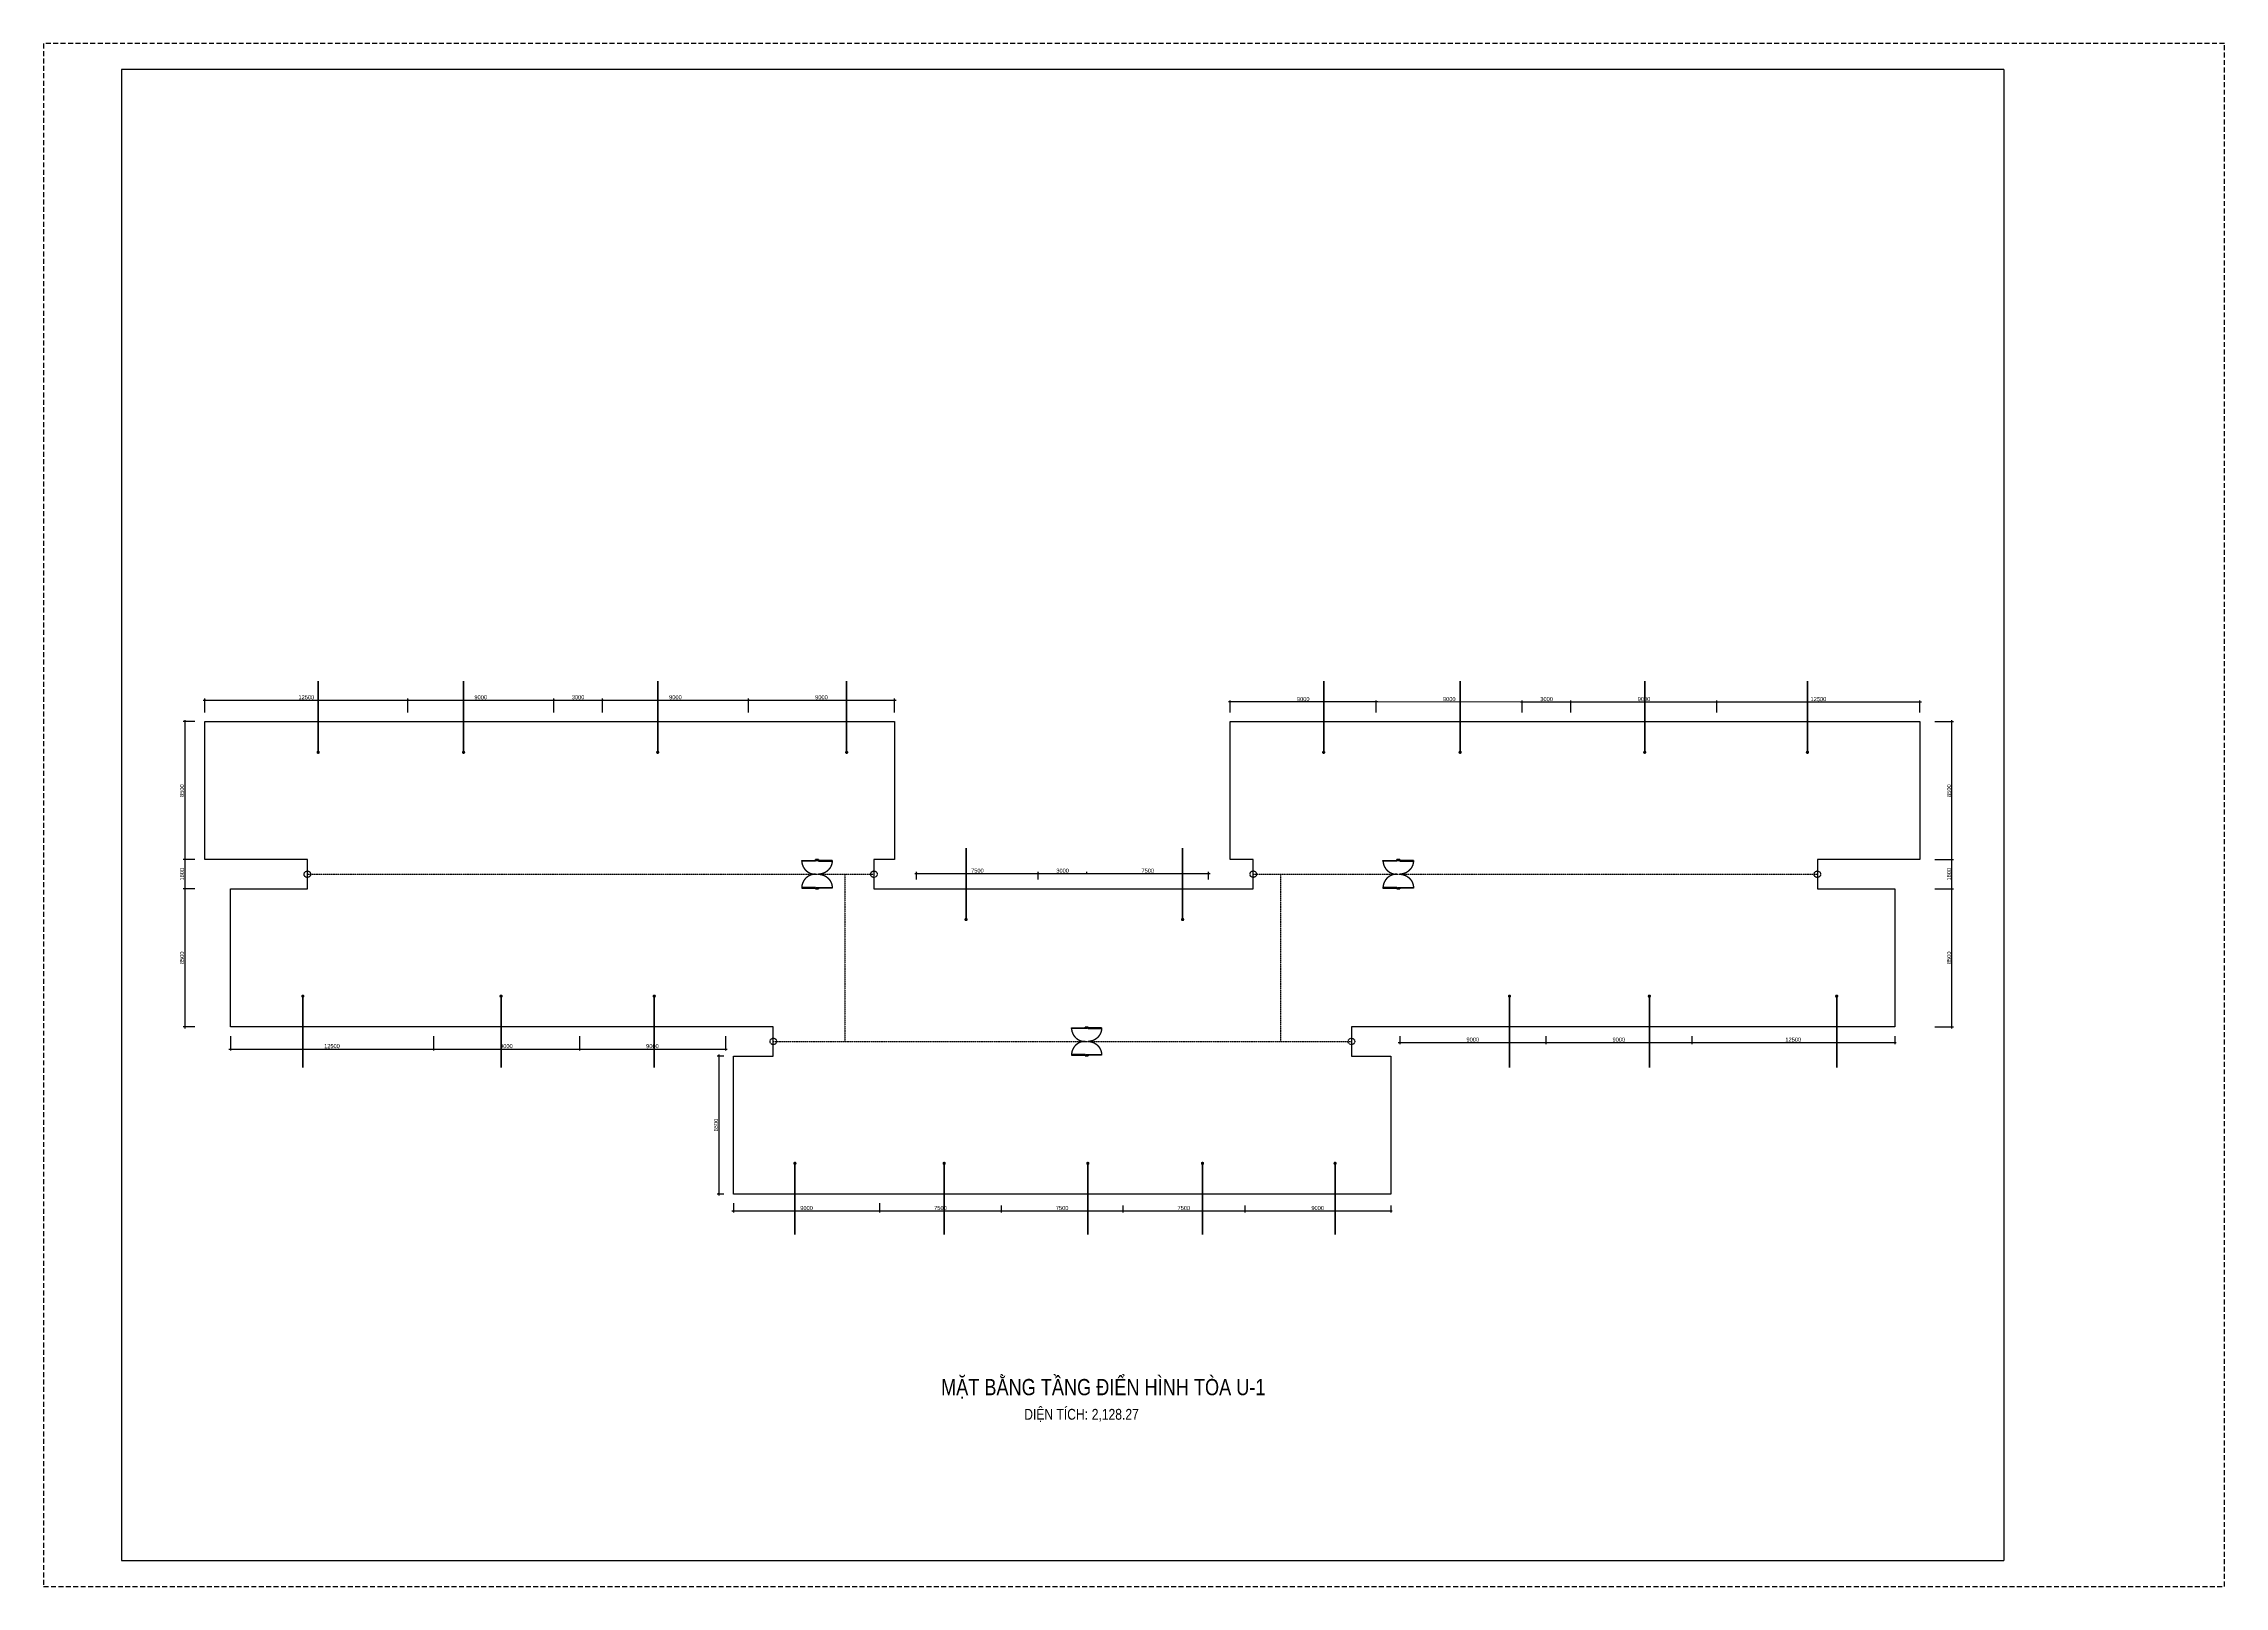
# Model space of a CAD drawing. Header units: millimetres. Extents: x 43 to 134443, y -95209 to -169.
import ezdxf
from ezdxf.enums import TextEntityAlignment as Align

# ---------------------------------------------------------------- set-up
doc = ezdxf.new("R2010")
doc.units = ezdxf.units.MM
doc.linetypes.add('HIDDEN', pattern=[9.525, 6.35, -3.175])
doc.layers.get('0').update_dxf_attribs({"color": 231})
doc.layers.get('DefPoints').update_dxf_attribs({"color": 191})
for name, color, linetype in [('A-DOOR', 142, 'Continuous'), ('MDI-BAO', 1, 'Continuous'), ('S-DIM', 231, 'Continuous')]:
    doc.layers.add(name, color=color, linetype=linetype)
doc.layers.add('A-SHBD', color=7, linetype='Continuous', lineweight=35)
doc.layers.add('A-TEXT', color=255, linetype='Continuous', lineweight=25)
doc.layers.add('MDI-HANHLANG', color=5, linetype='HIDDEN', plot=False)
doc.styles.add('250602-MB CO CAU CĂN HO X1-3A-1$0$style1', font='arial.ttf')
doc.styles.add('VTK_Arial', font='arial.ttf', dxfattribs={"width": 0.8})
doc.dimstyles.new('250602-MB CO CAU CĂN HO X1-3A-1$0$Dim_50', dxfattribs={"dimscale": 50, "dimtxt": 2, "dimasz": 1.5, "dimexe": 1, "dimexo": 0, "dimgap": 1, "dimtad": 1, "dimdec": 0, "dimlfac": -1, "dimzin": 12, "dimdsep": 46, "dimtxsty": '250602-MB CO CAU CĂN HO X1-3A-1$0$style1', "dimblk1": '250602-MB CO CAU CĂN HO X1-3A-1$0$_ARCHTICK', "dimblk2": '250602-MB CO CAU CĂN HO X1-3A-1$0$_ARCHTICK', "dimsah": 1, "dimcen": 1.5, "dimdle": 1.5, "dimclrd": 256, "dimclre": 256, "dimclrt": 2, "dimadec": 1, "dimazin": 3, "dimtm": 1e-09, "dimtfac": 0.416667, "dimtdec": 0, "dimtix": 1, "dimtmove": 2, "dimatfit": 3, "dimfxl": 7, "dimfxlon": 1, "dimtolj": 1, "dimtzin": 0, "dimlwd": -1, "dimlwe": -1, "dimarcsym": 1})
doc.dimstyles.new('A-2.5-DIM100', dxfattribs={"dimscale": 100, "dimtxt": 2.5, "dimasz": 1, "dimexe": 1, "dimexo": 0, "dimgap": 0.5, "dimtad": 1, "dimdec": 0, "dimzin": 12, "dimdsep": 46, "dimtxsty": 'VTK_Arial', "dimblk": 'ARCHTICK', "dimcen": 0, "dimdle": 1, "dimclrd": 256, "dimclre": 256, "dimclrt": 7, "dimadec": 1, "dimazin": 3, "dimtfac": 1, "dimtdec": 0, "dimtmove": 0, "dimatfit": 2, "dimfxl": 20, "dimtolj": 1, "dimtzin": 0, "dimlwd": -1, "dimlwe": -1, "dimarcsym": 0})

# ---------------------------------------------------------------- blocks, each defined once
blk = doc.blocks.new('VTK-A1_BoKhungTen')
at = {"layer": 'DefPoints', "linetype": 'HIDDEN', "ltscale": 0.3}
blk.add_lwpolyline([(0, -594), (840, -594), (840, 0), (0, 0)], close=True, dxfattribs=at)
at = {"layer": 'DefPoints'}
for points in [[(755, -10), (30, -10), (30, -584), (755, -584)], [(755, -10), (755, -584)]]:
    blk.add_lwpolyline(points, dxfattribs=at)
blk = doc.blocks.new('250602-MB CO CAU CĂN HO X1-3A-1$0$_ARCHTICK')
at = {"color": 0, "linetype": 'ByBlock', "const_width": 0.15}
blk.add_lwpolyline([(-0.5, -0.5), (0.5, 0.5)], dxfattribs=at)
blk = doc.blocks.new('*U7')
for p, q in [((-738, -90), (-738, -50)), ((-100, -70), (-738, -70)), ((-100, -90), (-100, -50)), ((-738, -1685), (-738, -1725)), ((-100, -1705), (-738, -1705)), ((-100, -1685), (-100, -1725))]:
    blk.add_line(p, q)
for points in [[(180, 0), (180, -60), (40, -60), (40, -50), (0, -50), (0, 0)], [(0, -50), (0, -90), (-838, -90), (-838, -50)], [(0, -1725), (0, -1685), (-838, -1685), (-838, -1725)], [(180, -1775), (180, -1715), (40, -1715), (40, -1725), (0, -1725), (0, -1775)]]:
    blk.add_lwpolyline(points, close=True)
at = {"linetype": 'HIDDEN', "ltscale": 1000}
for centre, start, end in [((0, -50), 180.00004, 270), ((0, -1725), 90, 179.99996)]:
    blk.add_arc(centre, 838, start, end, dxfattribs=at)
blk = doc.blocks.new('*U8')
for p, q in [((-738, -90), (-738, -50)), ((-100, -70), (-738, -70)), ((-100, -90), (-100, -50)), ((-738, -1685), (-738, -1725)), ((-100, -1705), (-738, -1705)), ((-100, -1685), (-100, -1725))]:
    blk.add_line(p, q)
for points in [[(180, 0), (180, -60), (40, -60), (40, -50), (0, -50), (0, 0)], [(0, -50), (0, -90), (-838, -90), (-838, -50)], [(0, -1725), (0, -1685), (-838, -1685), (-838, -1725)], [(180, -1775), (180, -1715), (40, -1715), (40, -1725), (0, -1725), (0, -1775)]]:
    blk.add_lwpolyline(points, close=True)
at = {"linetype": 'HIDDEN', "ltscale": 1000}
for centre, start, end in [((0, -50), 180.00004, 270), ((0, -1725), 90, 179.99996)]:
    blk.add_arc(centre, 838, start, end, dxfattribs=at)
blk = doc.blocks.new('*U11')
for p, q in [((-750, -90), (-750, -50)), ((-100, -70), (-750, -70)), ((-100, -90), (-100, -50)), ((-750, -1710), (-750, -1750)), ((-100, -1730), (-750, -1730)), ((-100, -1710), (-100, -1750))]:
    blk.add_line(p, q)
for points in [[(180, 0), (180, -60), (40, -60), (40, -50), (0, -50), (0, 0)], [(0, -50), (0, -90), (-850, -90), (-850, -50)], [(0, -1750), (0, -1710), (-850, -1710), (-850, -1750)], [(180, -1800), (180, -1740), (40, -1740), (40, -1750), (0, -1750), (0, -1800)]]:
    blk.add_lwpolyline(points, close=True)
at = {"linetype": 'HIDDEN', "ltscale": 1000}
for centre, start, end in [((0, -50), 180.00004, 270), ((0, -1750), 90, 179.99996)]:
    blk.add_arc(centre, 850, start, end, dxfattribs=at)
blk = doc.blocks.new('_ArchTick')
at = {"color": 0, "linetype": 'ByBlock', "const_width": 0.15}
blk.add_lwpolyline([(-0.5, -0.5), (0.5, 0.5)], dxfattribs=at)
blk = doc.blocks.new('*D17')
at = {"layer": 'DefPoints', "color": 0, "transparency": 16777216}
for p in [(9983, -41371, 0), (22483, -40614), (22483, -41371, 0)]:
    blk.add_point(p, dxfattribs=at)
at = {"layer": 'S-DIM', "transparency": 16777216}
for p, q in [((9883, -40614), (22583, -40614)), ((9983, -41371), (9983, -40514)), ((22483, -41371), (22483, -40514))]:
    blk.add_line(p, q, dxfattribs=at)
at = {"layer": 'S-DIM', "transparency": 16777216, "xscale": 100, "yscale": 100, "zscale": 100, "rotation": 180}
blk.add_blockref('_ArchTick', (9983, -40614), dxfattribs=at)
at = {"layer": 'S-DIM', "transparency": 16777216, "xscale": 100, "yscale": 100, "zscale": 100}
blk.add_blockref('_ArchTick', (22483, -40614), dxfattribs=at)
at = {"layer": 'S-DIM', "color": 7, "transparency": 16777216, "insert": (16233, -40436), "char_height": 250, "attachment_point": 5, "style": 'VTK_Arial'}
blk.add_mtext('\\A1;12500', dxfattribs=at)
blk = doc.blocks.new('*D18')
at = {"layer": 'DefPoints', "color": 0, "transparency": 16777216}
for p in [(22483, -41371, 0), (31483, -40614), (31483, -41371, 0)]:
    blk.add_point(p, dxfattribs=at)
at = {"layer": 'S-DIM', "transparency": 16777216}
for p, q in [((22383, -40614), (31583, -40614)), ((22483, -41371), (22483, -40514)), ((31483, -41371), (31483, -40514))]:
    blk.add_line(p, q, dxfattribs=at)
at = {"layer": 'S-DIM', "transparency": 16777216, "xscale": 100, "yscale": 100, "zscale": 100}
for p, rotation in [((22483, -40614), 180.0000000000643), ((31483, -40614), 6.432353787791816e-11)]:
    blk.add_blockref('_ArchTick', p, dxfattribs=dict(at, rotation=rotation))
at = {"layer": 'S-DIM', "color": 7, "transparency": 16777216, "insert": (26983, -40436), "char_height": 250, "attachment_point": 5, "style": 'VTK_Arial'}
blk.add_mtext('\\A1;9000', dxfattribs=at)
blk = doc.blocks.new('*D19')
at = {"layer": 'DefPoints', "color": 0, "transparency": 16777216}
for p in [(31483, -41371, 0), (34483, -40614), (34483, -41371, 0)]:
    blk.add_point(p, dxfattribs=at)
at = {"layer": 'S-DIM', "transparency": 16777216}
for p, q in [((31383, -40614), (34583, -40614)), ((31483, -41371), (31483, -40514)), ((34483, -41371), (34483, -40514))]:
    blk.add_line(p, q, dxfattribs=at)
at = {"layer": 'S-DIM', "transparency": 16777216, "xscale": 100, "yscale": 100, "zscale": 100}
for p, rotation in [((31483, -40614), 180.0000000000643), ((34483, -40614), 6.432353787791816e-11)]:
    blk.add_blockref('_ArchTick', p, dxfattribs=dict(at, rotation=rotation))
at = {"layer": 'S-DIM', "color": 7, "transparency": 16777216, "insert": (32983, -40436), "char_height": 250, "attachment_point": 5, "style": 'VTK_Arial'}
blk.add_mtext('\\A1;3000', dxfattribs=at)
blk = doc.blocks.new('*D20')
at = {"layer": 'DefPoints', "color": 0, "transparency": 16777216}
for p in [(34483, -41371, 0), (43483, -40614), (43483, -41371, 0)]:
    blk.add_point(p, dxfattribs=at)
at = {"layer": 'S-DIM', "transparency": 16777216}
for p, q in [((34383, -40614), (43583, -40614)), ((34483, -41371), (34483, -40514)), ((43483, -41371), (43483, -40514))]:
    blk.add_line(p, q, dxfattribs=at)
at = {"layer": 'S-DIM', "transparency": 16777216, "xscale": 100, "yscale": 100, "zscale": 100}
for p, rotation in [((34483, -40614), 180.0000000000643), ((43483, -40614), 6.432353787791816e-11)]:
    blk.add_blockref('_ArchTick', p, dxfattribs=dict(at, rotation=rotation))
at = {"layer": 'S-DIM', "color": 7, "transparency": 16777216, "insert": (38983, -40436), "char_height": 250, "attachment_point": 5, "style": 'VTK_Arial'}
blk.add_mtext('\\A1;9000', dxfattribs=at)
blk = doc.blocks.new('*D21')
at = {"layer": 'DefPoints', "color": 0, "transparency": 16777216}
for p in [(43483, -41371, 0), (52483, -40614), (52483, -41371, 0)]:
    blk.add_point(p, dxfattribs=at)
at = {"layer": 'S-DIM', "transparency": 16777216}
for p, q in [((43383, -40614), (52583, -40614)), ((43483, -41371), (43483, -40514)), ((52483, -41371), (52483, -40514))]:
    blk.add_line(p, q, dxfattribs=at)
at = {"layer": 'S-DIM', "transparency": 16777216, "xscale": 100, "yscale": 100, "zscale": 100}
for p, rotation in [((43483, -40614), 180.0000000000643), ((52483, -40614), 6.432353787791816e-11)]:
    blk.add_blockref('_ArchTick', p, dxfattribs=dict(at, rotation=rotation))
at = {"layer": 'S-DIM', "color": 7, "transparency": 16777216, "insert": (47983, -40436), "char_height": 250, "attachment_point": 5, "style": 'VTK_Arial'}
blk.add_mtext('\\A1;9000', dxfattribs=at)
blk = doc.blocks.new('*D22')
at = {"layer": 'DefPoints', "color": 0, "transparency": 16777216}
for p in [(9359, -41937), (8749, -50437), (9359, -50437)]:
    blk.add_point(p, dxfattribs=at)
at = {"layer": 'S-DIM', "transparency": 16777216}
for p, q in [((9359, -41937), (8649, -41937)), ((8749, -41837), (8749, -50537)), ((9359, -50437), (8649, -50437))]:
    blk.add_line(p, q, dxfattribs=at)
at = {"layer": 'S-DIM', "transparency": 16777216, "xscale": 100, "yscale": 100, "zscale": 100}
for p, rotation in [((8749, -41937), 90), ((8749, -50437), 270)]:
    blk.add_blockref('_ArchTick', p, dxfattribs=dict(at, rotation=rotation))
at = {"layer": 'S-DIM', "color": 7, "transparency": 16777216, "insert": (8571, -46187), "char_height": 250, "attachment_point": 5, "rotation": 90, "style": 'VTK_Arial'}
blk.add_mtext('\\A1;8500', dxfattribs=at)
blk = doc.blocks.new('*D23')
at = {"layer": 'DefPoints', "color": 0, "transparency": 16777216}
for p in [(9359, -50437), (8749, -52238), (9359, -52238)]:
    blk.add_point(p, dxfattribs=at)
at = {"layer": 'S-DIM', "transparency": 16777216}
for p, q in [((9359, -50437), (8649, -50437)), ((8749, -50337), (8749, -52338)), ((9359, -52238), (8649, -52238))]:
    blk.add_line(p, q, dxfattribs=at)
at = {"layer": 'S-DIM', "transparency": 16777216, "xscale": 100, "yscale": 100, "zscale": 100}
for p, rotation in [((8749, -50437), 90), ((8749, -52238), 270)]:
    blk.add_blockref('_ArchTick', p, dxfattribs=dict(at, rotation=rotation))
at = {"layer": 'S-DIM', "color": 7, "transparency": 16777216, "insert": (8571, -51337), "char_height": 250, "attachment_point": 5, "rotation": 90, "style": 'VTK_Arial'}
blk.add_mtext('\\A1;1800', dxfattribs=at)
blk = doc.blocks.new('*D24')
at = {"layer": 'DefPoints', "color": 0, "transparency": 16777216}
for p in [(9359, -52238), (8749, -60738), (9359, -60738)]:
    blk.add_point(p, dxfattribs=at)
at = {"layer": 'S-DIM', "transparency": 16777216}
for p, q in [((9359, -52238), (8649, -52238)), ((8749, -52138), (8749, -60838)), ((9359, -60738), (8649, -60738))]:
    blk.add_line(p, q, dxfattribs=at)
at = {"layer": 'S-DIM', "transparency": 16777216, "xscale": 100, "yscale": 100, "zscale": 100}
for p, rotation in [((8749, -52238), 90), ((8749, -60738), 270)]:
    blk.add_blockref('_ArchTick', p, dxfattribs=dict(at, rotation=rotation))
at = {"layer": 'S-DIM', "color": 7, "transparency": 16777216, "insert": (8571, -56488), "char_height": 250, "attachment_point": 5, "rotation": 90, "style": 'VTK_Arial'}
blk.add_mtext('\\A1;8500', dxfattribs=at)
blk = doc.blocks.new('*D25')
at = {"layer": 'DefPoints', "color": 0, "transparency": 16777216}
for p in [(11564, -61304, 0), (24064, -61304, 0), (24064, -62107)]:
    blk.add_point(p, dxfattribs=at)
at = {"layer": 'S-DIM', "transparency": 16777216}
for p, q in [((11564, -61304), (11564, -62207)), ((24064, -61304), (24064, -62207)), ((11464, -62107), (24164, -62107))]:
    blk.add_line(p, q, dxfattribs=at)
at = {"layer": 'S-DIM', "transparency": 16777216, "xscale": 100, "yscale": 100, "zscale": 100, "rotation": 180}
blk.add_blockref('_ArchTick', (11564, -62107), dxfattribs=at)
at = {"layer": 'S-DIM', "transparency": 16777216, "xscale": 100, "yscale": 100, "zscale": 100}
blk.add_blockref('_ArchTick', (24064, -62107), dxfattribs=at)
at = {"layer": 'S-DIM', "color": 7, "transparency": 16777216, "insert": (17814, -61930), "char_height": 250, "attachment_point": 5, "style": 'VTK_Arial'}
blk.add_mtext('\\A1;12500', dxfattribs=at)
blk = doc.blocks.new('*D26')
at = {"layer": 'DefPoints', "color": 0, "transparency": 16777216}
for p in [(24064, -61304, 0), (33064, -61304, 0), (33064, -62107)]:
    blk.add_point(p, dxfattribs=at)
at = {"layer": 'S-DIM', "transparency": 16777216}
for p, q in [((24064, -61304), (24064, -62207)), ((33064, -61304), (33064, -62207)), ((23964, -62107), (33164, -62107))]:
    blk.add_line(p, q, dxfattribs=at)
at = {"layer": 'S-DIM', "transparency": 16777216, "xscale": 100, "yscale": 100, "zscale": 100}
for p, rotation in [((24064, -62107), 179.9999999998554), ((33064, -62107), 359.9999999998554)]:
    blk.add_blockref('_ArchTick', p, dxfattribs=dict(at, rotation=rotation))
at = {"layer": 'S-DIM', "color": 7, "transparency": 16777216, "insert": (28564, -61930), "char_height": 250, "attachment_point": 5, "style": 'VTK_Arial'}
blk.add_mtext('\\A1;9000', dxfattribs=at)
blk = doc.blocks.new('*D27')
at = {"layer": 'DefPoints', "color": 0, "transparency": 16777216}
for p in [(33064, -61304, 0), (42064, -61304, 0), (42064, -62107)]:
    blk.add_point(p, dxfattribs=at)
at = {"layer": 'S-DIM', "transparency": 16777216}
for p, q in [((33064, -61304), (33064, -62207)), ((42064, -61304), (42064, -62207)), ((32964, -62107), (42164, -62107))]:
    blk.add_line(p, q, dxfattribs=at)
at = {"layer": 'S-DIM', "transparency": 16777216, "xscale": 100, "yscale": 100, "zscale": 100}
for p, rotation in [((33064, -62107), 179.9999999998554), ((42064, -62107), 359.9999999998554)]:
    blk.add_blockref('_ArchTick', p, dxfattribs=dict(at, rotation=rotation))
at = {"layer": 'S-DIM', "color": 7, "transparency": 16777216, "insert": (37564, -61930), "char_height": 250, "attachment_point": 5, "style": 'VTK_Arial'}
blk.add_mtext('\\A1;9000', dxfattribs=at)
blk = doc.blocks.new('*D28')
at = {"layer": 'DefPoints', "color": 0, "transparency": 16777216}
for p in [(41964, -62538, 0), (41659, -71038), (41964, -71038, 0)]:
    blk.add_point(p, dxfattribs=at)
at = {"layer": 'S-DIM', "transparency": 16777216}
for p, q in [((41964, -62538), (41559, -62538)), ((41659, -62438), (41659, -71138)), ((41964, -71038), (41559, -71038))]:
    blk.add_line(p, q, dxfattribs=at)
at = {"layer": 'S-DIM', "transparency": 16777216, "xscale": 100, "yscale": 100, "zscale": 100}
for p, rotation in [((41659, -62538), 90), ((41659, -71038), 270)]:
    blk.add_blockref('_ArchTick', p, dxfattribs=dict(at, rotation=rotation))
at = {"layer": 'S-DIM', "color": 7, "transparency": 16777216, "insert": (41481, -66788), "char_height": 250, "attachment_point": 5, "rotation": 90, "style": 'VTK_Arial'}
blk.add_mtext('\\A1;8500', dxfattribs=at)
blk = doc.blocks.new('*D29')
at = {"layer": 'DefPoints', "color": 0, "transparency": 16777216}
for p in [(42564, -71605, 0), (51564, -71605, 0), (51564, -72081)]:
    blk.add_point(p, dxfattribs=at)
at = {"layer": 'S-DIM', "transparency": 16777216}
for p, q in [((42464, -72081), (51664, -72081)), ((42564, -71605), (42564, -72181)), ((51564, -71605), (51564, -72181))]:
    blk.add_line(p, q, dxfattribs=at)
at = {"layer": 'S-DIM', "transparency": 16777216, "xscale": 100, "yscale": 100, "zscale": 100, "rotation": 180}
blk.add_blockref('_ArchTick', (42564, -72081), dxfattribs=at)
at = {"layer": 'S-DIM', "transparency": 16777216, "xscale": 100, "yscale": 100, "zscale": 100}
blk.add_blockref('_ArchTick', (51564, -72081), dxfattribs=at)
at = {"layer": 'S-DIM', "color": 7, "transparency": 16777216, "insert": (47064, -71904), "char_height": 250, "attachment_point": 5, "style": 'VTK_Arial'}
blk.add_mtext('\\A1;9000', dxfattribs=at)
blk = doc.blocks.new('*D30')
at = {"layer": 'DefPoints', "color": 0, "transparency": 16777216}
for p in [(51564, -71605, 0), (59064, -71754, 0), (59064, -72081)]:
    blk.add_point(p, dxfattribs=at)
at = {"layer": 'S-DIM', "transparency": 16777216}
for p, q in [((51464, -72081), (59164, -72081)), ((51564, -71605), (51564, -72181)), ((59064, -71754), (59064, -72181))]:
    blk.add_line(p, q, dxfattribs=at)
at = {"layer": 'S-DIM', "transparency": 16777216, "xscale": 100, "yscale": 100, "zscale": 100, "rotation": 180}
blk.add_blockref('_ArchTick', (51564, -72081), dxfattribs=at)
at = {"layer": 'S-DIM', "transparency": 16777216, "xscale": 100, "yscale": 100, "zscale": 100}
blk.add_blockref('_ArchTick', (59064, -72081), dxfattribs=at)
at = {"layer": 'S-DIM', "color": 7, "transparency": 16777216, "insert": (55314, -71904), "char_height": 250, "attachment_point": 5, "style": 'VTK_Arial'}
blk.add_mtext('\\A1;7500', dxfattribs=at)
blk = doc.blocks.new('*D31')
at = {"layer": 'DefPoints', "color": 0, "transparency": 16777216}
for p in [(59064, -71754, 0), (66564, -71754, 0), (66564, -72081)]:
    blk.add_point(p, dxfattribs=at)
at = {"layer": 'S-DIM', "transparency": 16777216}
for p, q in [((58964, -72081), (66664, -72081)), ((59064, -71754), (59064, -72181)), ((66564, -71754), (66564, -72181))]:
    blk.add_line(p, q, dxfattribs=at)
at = {"layer": 'S-DIM', "transparency": 16777216, "xscale": 100, "yscale": 100, "zscale": 100, "rotation": 180}
blk.add_blockref('_ArchTick', (59064, -72081), dxfattribs=at)
at = {"layer": 'S-DIM', "transparency": 16777216, "xscale": 100, "yscale": 100, "zscale": 100}
blk.add_blockref('_ArchTick', (66564, -72081), dxfattribs=at)
at = {"layer": 'S-DIM', "color": 7, "transparency": 16777216, "insert": (62814, -71904), "char_height": 250, "attachment_point": 5, "style": 'VTK_Arial'}
blk.add_mtext('\\A1;7500', dxfattribs=at)
blk = doc.blocks.new('*D32')
at = {"layer": 'DefPoints', "color": 0, "transparency": 16777216}
for p in [(66564, -71754, 0), (74064, -71754, 0), (74064, -72081)]:
    blk.add_point(p, dxfattribs=at)
at = {"layer": 'S-DIM', "transparency": 16777216}
for p, q in [((66464, -72081), (74164, -72081)), ((66564, -71754), (66564, -72181)), ((74064, -71754), (74064, -72181))]:
    blk.add_line(p, q, dxfattribs=at)
at = {"layer": 'S-DIM', "transparency": 16777216, "xscale": 100, "yscale": 100, "zscale": 100, "rotation": 180}
blk.add_blockref('_ArchTick', (66564, -72081), dxfattribs=at)
at = {"layer": 'S-DIM', "transparency": 16777216, "xscale": 100, "yscale": 100, "zscale": 100}
blk.add_blockref('_ArchTick', (74064, -72081), dxfattribs=at)
at = {"layer": 'S-DIM', "color": 7, "transparency": 16777216, "insert": (70314, -71904), "char_height": 250, "attachment_point": 5, "style": 'VTK_Arial'}
blk.add_mtext('\\A1;7500', dxfattribs=at)
blk = doc.blocks.new('*D33')
at = {"layer": 'DefPoints', "color": 0, "transparency": 16777216}
for p in [(74064, -71754, 0), (83064, -71754, 0), (83064, -72081)]:
    blk.add_point(p, dxfattribs=at)
at = {"layer": 'S-DIM', "transparency": 16777216}
for p, q in [((73964, -72081), (83164, -72081)), ((74064, -71754), (74064, -72181)), ((83064, -71754), (83064, -72181))]:
    blk.add_line(p, q, dxfattribs=at)
at = {"layer": 'S-DIM', "transparency": 16777216, "xscale": 100, "yscale": 100, "zscale": 100, "rotation": 180}
blk.add_blockref('_ArchTick', (74064, -72081), dxfattribs=at)
at = {"layer": 'S-DIM', "transparency": 16777216, "xscale": 100, "yscale": 100, "zscale": 100}
blk.add_blockref('_ArchTick', (83064, -72081), dxfattribs=at)
at = {"layer": 'S-DIM', "color": 7, "transparency": 16777216, "insert": (78564, -71904), "char_height": 250, "attachment_point": 5, "style": 'VTK_Arial'}
blk.add_mtext('\\A1;9000', dxfattribs=at)
blk = doc.blocks.new('*D34')
at = {"layer": 'DefPoints', "color": 0, "transparency": 16777216}
for p in [(83623, -61304, 0), (92623, -61304, 0), (92623, -61704)]:
    blk.add_point(p, dxfattribs=at)
at = {"layer": 'S-DIM', "transparency": 16777216}
for p, q in [((83523, -61704), (92723, -61704)), ((83623, -61304), (83623, -61804)), ((92623, -61304), (92623, -61804))]:
    blk.add_line(p, q, dxfattribs=at)
at = {"layer": 'S-DIM', "transparency": 16777216, "xscale": 100, "yscale": 100, "zscale": 100, "rotation": 180}
blk.add_blockref('_ArchTick', (83623, -61704), dxfattribs=at)
at = {"layer": 'S-DIM', "transparency": 16777216, "xscale": 100, "yscale": 100, "zscale": 100}
blk.add_blockref('_ArchTick', (92623, -61704), dxfattribs=at)
at = {"layer": 'S-DIM', "color": 7, "transparency": 16777216, "insert": (88123, -61527), "char_height": 250, "attachment_point": 5, "style": 'VTK_Arial'}
blk.add_mtext('\\A1;9000', dxfattribs=at)
blk = doc.blocks.new('*D35')
at = {"layer": 'DefPoints', "color": 0, "transparency": 16777216}
for p in [(92623, -61304, 0), (101623, -61304, 0), (101623, -61704)]:
    blk.add_point(p, dxfattribs=at)
at = {"layer": 'S-DIM', "transparency": 16777216}
for p, q in [((92523, -61704), (101723, -61704)), ((92623, -61304), (92623, -61804)), ((101623, -61304), (101623, -61804))]:
    blk.add_line(p, q, dxfattribs=at)
at = {"layer": 'S-DIM', "transparency": 16777216, "xscale": 100, "yscale": 100, "zscale": 100}
for p, rotation in [((92623, -61704), 179.9999999999999), ((101623, -61704), 359.9999999999999)]:
    blk.add_blockref('_ArchTick', p, dxfattribs=dict(at, rotation=rotation))
at = {"layer": 'S-DIM', "color": 7, "transparency": 16777216, "insert": (97123, -61527), "char_height": 250, "attachment_point": 5, "style": 'VTK_Arial'}
blk.add_mtext('\\A1;9000', dxfattribs=at)
blk = doc.blocks.new('*D36')
at = {"layer": 'DefPoints', "color": 0, "transparency": 16777216}
for p in [(101623, -61304, 0), (114123, -61304, 0), (114123, -61704)]:
    blk.add_point(p, dxfattribs=at)
at = {"layer": 'S-DIM', "transparency": 16777216}
for p, q in [((101523, -61704), (114223, -61704)), ((101623, -61304), (101623, -61804)), ((114123, -61304), (114123, -61804))]:
    blk.add_line(p, q, dxfattribs=at)
at = {"layer": 'S-DIM', "transparency": 16777216, "xscale": 100, "yscale": 100, "zscale": 100}
for p, rotation in [((101623, -61704), 179.9999999999999), ((114123, -61704), 359.9999999999999)]:
    blk.add_blockref('_ArchTick', p, dxfattribs=dict(at, rotation=rotation))
at = {"layer": 'S-DIM', "color": 7, "transparency": 16777216, "insert": (107873, -61527), "char_height": 250, "attachment_point": 5, "style": 'VTK_Arial'}
blk.add_mtext('\\A1;12500', dxfattribs=at)
blk = doc.blocks.new('*D37')
at = {"layer": 'DefPoints', "color": 0, "transparency": 16777216}
for p in [(116605, -52238), (117653, -52238), (116605, -60738)]:
    blk.add_point(p, dxfattribs=at)
at = {"layer": 'S-DIM', "transparency": 16777216}
for p, q in [((116605, -52238), (117753, -52238)), ((117653, -60838), (117653, -52138)), ((116605, -60738), (117753, -60738))]:
    blk.add_line(p, q, dxfattribs=at)
at = {"layer": 'S-DIM', "transparency": 16777216, "xscale": 100, "yscale": 100, "zscale": 100}
for p, rotation in [((117653, -52238), 90), ((117653, -60738), 270)]:
    blk.add_blockref('_ArchTick', p, dxfattribs=dict(at, rotation=rotation))
at = {"layer": 'S-DIM', "color": 7, "transparency": 16777216, "insert": (117475, -56488), "char_height": 250, "attachment_point": 5, "rotation": 90, "style": 'VTK_Arial'}
blk.add_mtext('\\A1;8500', dxfattribs=at)
blk = doc.blocks.new('*D38')
at = {"layer": 'DefPoints', "color": 0, "transparency": 16777216}
for p in [(116605, -50437), (117653, -50437), (116605, -52238)]:
    blk.add_point(p, dxfattribs=at)
at = {"layer": 'S-DIM', "transparency": 16777216}
for p, q in [((116605, -50437), (117753, -50437)), ((117653, -52338), (117653, -50337)), ((116605, -52238), (117753, -52238))]:
    blk.add_line(p, q, dxfattribs=at)
at = {"layer": 'S-DIM', "transparency": 16777216, "xscale": 100, "yscale": 100, "zscale": 100}
for p, rotation in [((117653, -50437), 90), ((117653, -52238), 270)]:
    blk.add_blockref('_ArchTick', p, dxfattribs=dict(at, rotation=rotation))
at = {"layer": 'S-DIM', "color": 7, "transparency": 16777216, "insert": (117475, -51337), "char_height": 250, "attachment_point": 5, "rotation": 90, "style": 'VTK_Arial'}
blk.add_mtext('\\A1;1800', dxfattribs=at)
blk = doc.blocks.new('*D39')
at = {"layer": 'DefPoints', "color": 0, "transparency": 16777216}
for p in [(116605, -41937), (117653, -41937), (116605, -50437)]:
    blk.add_point(p, dxfattribs=at)
at = {"layer": 'S-DIM', "transparency": 16777216}
for p, q in [((116605, -41937), (117753, -41937)), ((117653, -50537), (117653, -41837)), ((116605, -50437), (117753, -50437))]:
    blk.add_line(p, q, dxfattribs=at)
at = {"layer": 'S-DIM', "transparency": 16777216, "xscale": 100, "yscale": 100, "zscale": 100}
for p, rotation in [((117653, -41937), 90), ((117653, -50437), 270)]:
    blk.add_blockref('_ArchTick', p, dxfattribs=dict(at, rotation=rotation))
at = {"layer": 'S-DIM', "color": 7, "transparency": 16777216, "insert": (117475, -46187), "char_height": 250, "attachment_point": 5, "rotation": 90, "style": 'VTK_Arial'}
blk.add_mtext('\\A1;8500', dxfattribs=at)
blk = doc.blocks.new('*D40')
at = {"layer": 'DefPoints', "color": 0, "transparency": 16777216}
for p in [(103173, -40728), (103173, -41370, 0), (115673, -41371, 0)]:
    blk.add_point(p, dxfattribs=at)
at = {"layer": 'S-DIM', "transparency": 16777216}
for p, q in [((115773, -40729), (103073, -40728)), ((103173, -41370), (103173, -40628)), ((115673, -41371), (115673, -40629))]:
    blk.add_line(p, q, dxfattribs=at)
at = {"layer": 'S-DIM', "transparency": 16777216, "xscale": 100, "yscale": 100, "zscale": 100}
for p, rotation in [((103173, -40728), 179.9965818541962), ((115673, -40729), 359.9965818541962)]:
    blk.add_blockref('_ArchTick', p, dxfattribs=dict(at, rotation=rotation))
at = {"layer": 'S-DIM', "color": 7, "transparency": 16777216, "insert": (109423, -40551), "char_height": 250, "attachment_point": 5, "rotation": 359.99658, "style": 'VTK_Arial'}
blk.add_mtext('\\A1;12500', dxfattribs=at)
blk = doc.blocks.new('*D41')
at = {"layer": 'DefPoints', "color": 0, "transparency": 16777216}
for p in [(94173, -40728), (94173, -41370, 0), (103173, -41370, 0)]:
    blk.add_point(p, dxfattribs=at)
at = {"layer": 'S-DIM', "transparency": 16777216}
for p, q in [((103273, -40728), (94073, -40728)), ((94173, -41370), (94173, -40628)), ((103173, -41370), (103173, -40628))]:
    blk.add_line(p, q, dxfattribs=at)
at = {"layer": 'S-DIM', "transparency": 16777216, "xscale": 100, "yscale": 100, "zscale": 100}
for p, rotation in [((94173, -40728), 179.9965818541962), ((103173, -40728), 359.9965818541962)]:
    blk.add_blockref('_ArchTick', p, dxfattribs=dict(at, rotation=rotation))
at = {"layer": 'S-DIM', "color": 7, "transparency": 16777216, "insert": (98673, -40550), "char_height": 250, "attachment_point": 5, "rotation": 359.99658, "style": 'VTK_Arial'}
blk.add_mtext('\\A1;9000', dxfattribs=at)
blk = doc.blocks.new('*D42')
at = {"layer": 'DefPoints', "color": 0, "transparency": 16777216}
for p in [(91173, -40728), (91173, -41370, 0), (94173, -41370, 0)]:
    blk.add_point(p, dxfattribs=at)
at = {"layer": 'S-DIM', "transparency": 16777216}
for p, q in [((94273, -40728), (91073, -40728)), ((91173, -41370), (91173, -40628)), ((94173, -41370), (94173, -40628))]:
    blk.add_line(p, q, dxfattribs=at)
at = {"layer": 'S-DIM', "transparency": 16777216, "xscale": 100, "yscale": 100, "zscale": 100}
for p, rotation in [((91173, -40728), 179.9965818541962), ((94173, -40728), 359.9965818541962)]:
    blk.add_blockref('_ArchTick', p, dxfattribs=dict(at, rotation=rotation))
at = {"layer": 'S-DIM', "color": 7, "transparency": 16777216, "insert": (92673, -40550), "char_height": 250, "attachment_point": 5, "rotation": 359.99658, "style": 'VTK_Arial'}
blk.add_mtext('\\A1;3000', dxfattribs=at)
blk = doc.blocks.new('*D43')
at = {"layer": 'DefPoints', "color": 0, "transparency": 16777216}
for p in [(82173, -40727), (82173, -41370, 0), (91173, -41370, 0)]:
    blk.add_point(p, dxfattribs=at)
at = {"layer": 'S-DIM', "transparency": 16777216}
for p, q in [((91273, -40728), (82073, -40727)), ((82173, -41370), (82173, -40627)), ((91173, -41370), (91173, -40628))]:
    blk.add_line(p, q, dxfattribs=at)
at = {"layer": 'S-DIM', "transparency": 16777216, "xscale": 100, "yscale": 100, "zscale": 100}
for p, rotation in [((82173, -40727), 179.9965818541962), ((91173, -40728), 359.9965818541962)]:
    blk.add_blockref('_ArchTick', p, dxfattribs=dict(at, rotation=rotation))
at = {"layer": 'S-DIM', "color": 7, "transparency": 16777216, "insert": (86673, -40550), "char_height": 250, "attachment_point": 5, "rotation": 359.99658, "style": 'VTK_Arial'}
blk.add_mtext('\\A1;9000', dxfattribs=at)
blk = doc.blocks.new('*D44')
at = {"layer": 'DefPoints', "color": 0, "transparency": 16777216}
for p in [(73173, -40726), (73173, -41370, 0), (82173, -41370, 0)]:
    blk.add_point(p, dxfattribs=at)
at = {"layer": 'S-DIM', "transparency": 16777216}
for p, q in [((82273, -40727), (73073, -40726)), ((73173, -41370), (73173, -40626)), ((82173, -41370), (82173, -40627))]:
    blk.add_line(p, q, dxfattribs=at)
at = {"layer": 'S-DIM', "transparency": 16777216, "xscale": 100, "yscale": 100, "zscale": 100}
for p, rotation in [((73173, -40726), 179.9965818541962), ((82173, -40727), 359.9965818541962)]:
    blk.add_blockref('_ArchTick', p, dxfattribs=dict(at, rotation=rotation))
at = {"layer": 'S-DIM', "color": 7, "transparency": 16777216, "insert": (77673, -40549), "char_height": 250, "attachment_point": 5, "rotation": 359.99658, "style": 'VTK_Arial'}
blk.add_mtext('\\A1;9000', dxfattribs=at)
blk = doc.blocks.new('*D45')
at = {"layer": 'DefPoints', "color": 0, "transparency": 16777216}
for p in [(53843, -51671, 0), (61343, -51297), (61343, -51671, 0)]:
    blk.add_point(p, dxfattribs=at)
at = {"layer": 'S-DIM', "transparency": 16777216}
for p, q in [((53743, -51297), (61443, -51297)), ((53843, -51671), (53843, -51197)), ((61343, -51671), (61343, -51197))]:
    blk.add_line(p, q, dxfattribs=at)
at = {"layer": 'S-DIM', "transparency": 16777216, "xscale": 100, "yscale": 100, "zscale": 100, "rotation": 180}
blk.add_blockref('_ArchTick', (53843, -51297), dxfattribs=at)
at = {"layer": 'S-DIM', "transparency": 16777216, "xscale": 100, "yscale": 100, "zscale": 100}
blk.add_blockref('_ArchTick', (61343, -51297), dxfattribs=at)
at = {"layer": 'S-DIM', "color": 7, "transparency": 16777216, "insert": (57593, -51119), "char_height": 250, "attachment_point": 5, "style": 'VTK_Arial'}
blk.add_mtext('\\A1;7500', dxfattribs=at)
blk = doc.blocks.new('*D46')
at = {"layer": 'DefPoints', "color": 0, "transparency": 16777216}
for p in [(61343, -51671, 0), (64343, -51297, 0), (64343, -51297)]:
    blk.add_point(p, dxfattribs=at)
at = {"layer": 'S-DIM', "transparency": 16777216}
for p, q in [((61243, -51297), (64443, -51297)), ((61343, -51671), (61343, -51197)), ((64343, -51297), (64343, -51197))]:
    blk.add_line(p, q, dxfattribs=at)
at = {"layer": 'S-DIM', "transparency": 16777216, "xscale": 100, "yscale": 100, "zscale": 100, "rotation": 180}
blk.add_blockref('_ArchTick', (61343, -51297), dxfattribs=at)
at = {"layer": 'S-DIM', "transparency": 16777216, "xscale": 100, "yscale": 100, "zscale": 100}
blk.add_blockref('_ArchTick', (64343, -51297), dxfattribs=at)
at = {"layer": 'S-DIM', "color": 7, "transparency": 16777216, "insert": (62843, -51119), "char_height": 250, "attachment_point": 5, "style": 'VTK_Arial'}
blk.add_mtext('\\A1;3000', dxfattribs=at)
blk = doc.blocks.new('*D47')
at = {"layer": 'DefPoints', "color": 0, "transparency": 16777216}
for p in [(64343, -51297, 0), (71843, -51297), (71843, -51671, 0)]:
    blk.add_point(p, dxfattribs=at)
at = {"layer": 'S-DIM', "transparency": 16777216}
for p, q in [((64243, -51297), (71943, -51297)), ((64343, -51297), (64343, -51197)), ((71843, -51671), (71843, -51197))]:
    blk.add_line(p, q, dxfattribs=at)
at = {"layer": 'S-DIM', "transparency": 16777216, "xscale": 100, "yscale": 100, "zscale": 100, "rotation": 180}
blk.add_blockref('_ArchTick', (64343, -51297), dxfattribs=at)
at = {"layer": 'S-DIM', "transparency": 16777216, "xscale": 100, "yscale": 100, "zscale": 100}
blk.add_blockref('_ArchTick', (71843, -51297), dxfattribs=at)
at = {"layer": 'S-DIM', "color": 7, "transparency": 16777216, "insert": (68093, -51119), "char_height": 250, "attachment_point": 5, "style": 'VTK_Arial'}
blk.add_mtext('\\A1;7500', dxfattribs=at)

msp = doc.modelspace()

# ---------------------------------------------------------------- linework, layer by layer
at = {"layer": 'MDI-BAO', "elevation": 0}
msp.add_lwpolyline([(9982.8, -41937.5), (52482.8, -41935.1), (52483.3, -50435.1), (51213.3, -50435.2), (51213.4, -52237.7), (74593.4, -52234), (74593.3, -50433.9), (73173.3, -50434), (73172.9, -41933.6), (115673.4, -41937.2), (115673.4, -50437.2), (109358.3, -50437.2), (109358.4, -52237.7), (114123.4, -52237.7), (114123.4, -60737.7), (80643.6, -60737.7), (80643.6, -62538.2), (83063.6, -62538.2), (83063.6, -71038.2), (42563.6, -71038.2), (42563.6, -62538.2), (45013.6, -62538.2), (45013.6, -60737.7), (11563.7, -60737.7), (11563.7, -52237.7), (16298.4, -52237.7), (16298.3, -50437.2), (9983.3, -50437.5)], close=True, dxfattribs=at)
at = {"layer": 'MDI-HANHLANG'}
for p, q in [((49413.4, -51334.1, 0), (49413.4, -61637.9, 0)), ((76273.4, -51334.1, 0), (76273.4, -61637.9, 0))]:
    msp.add_line(p, q, dxfattribs=at)
at = {"layer": 'MDI-HANHLANG', "elevation": 0}
for points in [[(16298.3, -51337.4), (51213.3, -51335.5)], [(74593.3, -51333.9), (109358.4, -51337.4)], [(45013.6, -61637.9), (80643.6, -61637.9)]]:
    msp.add_lwpolyline(points, dxfattribs=at)
at = {"layer": 'MDI-HANHLANG'}
for centre in [(16298.3, -51337.4, 0), (51213.3, -51335.5, 0), (74593.3, -51333.9, 0), (109358.4, -51337.4, 0), (45013.6, -61637.9, 0), (80643.6, -61637.9, 0)]:
    msp.add_circle(centre, 200, dxfattribs=at)

# ---------------------------------------------------------------- block references
at = {"layer": 'A-DOOR'}
for name, p in [('*U11', (47612.2, -50437.3, 0)), ('*U11', (83436.8, -50437.3, 0)), ('*U8', (64228.4, -60752.3, 0))]:
    msp.add_blockref(name, p, dxfattribs=at)
at = {"layer": 'A-DOOR', "xscale": -1}
for name, p in [('*U11', (47792.2, -50437.3, 0)), ('*U11', (83616.8, -50437.3, 0)), ('*U7', (64408.4, -60752.3, 0))]:
    msp.add_blockref(name, p, dxfattribs=at)
at = {"layer": 'DefPoints', "xscale": 160, "yscale": 160, "zscale": 160}
msp.add_blockref('VTK-A1_BoKhungTen', (43.4, -168.9), dxfattribs=at)

# ---------------------------------------------------------------- texts
at = {"layer": 'A-TEXT', "style": 'VTK_Arial', "width": 0.8}
msp.add_text('MẶT BẰNG TẦNG ĐIỂN HÌNH TÒA U-1', height=1000, dxfattribs=at).set_placement((65349, -83433), align=Align.CENTER)
for s, p in [('DIỆN TÍCH:', (60478.6, -84941.1)), ('2,128.27', (64638.8, -84942.4))]:
    msp.add_text(s, height=666.67, dxfattribs=at).set_placement(p)

# ---------------------------------------------------------------- dimensions: what is measured, and where the dimension line sits
at = {"layer": 'S-DIM'}
for p1, p2, distance, picture, middle in [((9983.4, -41370.6, 0), (22483.4, -41370.6, 0), 756.8, '*D17', (16233.4, -40436.2)), ((115673.4, -41370.6, 0), (103173.4, -41369.9, 0), -641.6, '*D40', (109423.5, -40551)), ((9358.6, -41937.2), (9358.6, -50437.2), -609.8, '*D22', (8571.2, -46187.2)), ((53843.4, -51671.1, 0), (61343.4, -51671.1, 0), 374.4, '*D45', (57593.4, -51119)), ((116604.8, -60737.7), (116604.8, -52237.7), -1048.1, '*D37', (117475.3, -56487.7)), ((11563.7, -61304.3, 0), (24063.7, -61304.3, 0), -803.2, '*D25', (17813.7, -61929.8)), ((83623.4, -61304.3, 0), (92623.4, -61304.3, 0), -400.2, '*D34', (88123.4, -61526.8)), ((41963.6, -62538.2, 0), (41963.6, -71038.2, 0), -304.6, '*D28', (41481.3, -66788.2)), ((42563.6, -71604.8, 0), (51563.6, -71604.8, 0), -476.6, '*D29', (47063.6, -71903.7))]:
    dim = msp.add_aligned_dim(p1=p1, p2=p2, distance=distance, dimstyle='A-2.5-DIM100', override={"dimpost": '\\X'}, dxfattribs=at)
    dim.commit()
    dim.dimension.update_dxf_attribs({"geometry": picture, "text_midpoint": middle})
for base, p1, p2, angle, picture, middle in [((31483.4, -40613.9), (22483.4, -41370.6, 0), (31483.4, -41370.6, 0), 180, '*D18', (26983.4, -40436.2)), ((34483.4, -40613.9), (31483.4, -41370.6, 0), (34483.4, -41370.6, 0), 180, '*D19', (32983.4, -40436.1)), ((43483.4, -40613.9), (34483.4, -41370.6, 0), (43483.4, -41370.6, 0), 180, '*D20', (38983.4, -40436.2)), ((52483.4, -40613.9), (43483.4, -41370.6, 0), (52483.4, -41370.6, 0), 180, '*D21', (47983.4, -40436.2)), ((73173.5, -40726.5), (82173.4, -41369.9, 0), (73173.4, -41369.9, 0), 359.996582, '*D44', (77673.5, -40549.1)), ((82173.5, -40727), (91173.4, -41369.9, 0), (82173.4, -41369.9, 0), 359.996582, '*D43', (86673.5, -40549.6)), ((91173.5, -40727.5), (94173.4, -41369.9, 0), (91173.4, -41369.9, 0), 359.996582, '*D42', (92673.5, -40549.9)), ((94173.5, -40727.7), (103173.4, -41369.9, 0), (94173.4, -41369.9, 0), 359.996582, '*D41', (98673.5, -40550.3)), ((117652.9, -41937.2), (116604.8, -50437.2), (116604.8, -41937.2), 270, '*D39', (117475.3, -46187.2)), ((8748.817, -52237.6908), (9358.5973, -50437.1975), (9358.5973, -52237.6908), 90, '*D23', (8571.1738, -51337.4442)), ((64343.4, -51296.7), (61343.4, -51671.1, 0), (64343.4, -51296.7, 0), 180, '*D46', (62843.4, -51119)), ((71843.4, -51296.7), (64343.4, -51296.7, 0), (71843.4, -51671.1, 0), 180, '*D47', (68093.4, -51119)), ((117652.8965, -50437.1975), (116604.7996, -52237.695), (116604.7996, -50437.1975), 270, '*D38', (117475.2533, -51337.4463)), ((8748.8, -60737.7), (9358.6, -52237.7), (9358.6, -60737.7), 90, '*D24', (8571.2, -56487.7)), ((33063.7, -62107.4), (24063.7, -61304.3, 0), (33063.7, -61304.3, 0), 180, '*D26', (28563.7, -61929.8)), ((42063.7, -62107.4), (33063.7, -61304.3, 0), (42063.7, -61304.3, 0), 180, '*D27', (37563.7, -61929.8)), ((101623.4, -61704.4), (92623.4, -61304.3, 0), (101623.4, -61304.3, 0), 180, '*D35', (97123.4, -61526.8)), ((114123.4, -61704.4), (101623.4, -61304.3, 0), (114123.4, -61304.3, 0), 180, '*D36', (107873.4, -61526.8)), ((59063.6, -72081.4), (51563.6, -71604.8, 0), (59063.6, -71753.9, 0), 180, '*D30', (55313.6, -71903.7)), ((66563.6, -72081.4), (59063.6, -71753.9, 0), (66563.6, -71753.9, 0), 180, '*D31', (62813.6, -71903.7)), ((74063.6, -72081.4), (66563.6, -71753.9, 0), (74063.6, -71753.9, 0), 180, '*D32', (70313.6, -71903.7)), ((83063.6, -72081.4), (74063.6, -71753.9, 0), (83063.6, -71753.9, 0), 180, '*D33', (78563.6, -71903.7))]:
    dim = msp.add_linear_dim(base=base, p1=p1, p2=p2, angle=angle, dimstyle='A-2.5-DIM100', override={"dimpost": '\\X', "dimtmove": 1}, dxfattribs=at)
    dim.commit()
    dim.dimension.update_dxf_attribs({"geometry": picture, "text_midpoint": middle})

# ---------------------------------------------------------------- leaders
at = {"layer": 'A-SHBD'}
for points in [[(16964.8, -43826.7, 0), (16964.8, -39437.2, 0)], [(25925.8, -43826.7, 0), (25925.8, -39437.2, 0)], [(37889.3, -43826.7, 0), (37889.3, -39437.2, 0)], [(49534.7, -43826.7, 0), (49534.7, -39437.2, 0)], [(78932.5, -43826.7, 0), (78932.5, -39437.3, 0)], [(87340.5, -43826.7, 0), (87340.5, -39437.2, 0)], [(98719, -43826.7, 0), (98719, -39437.2, 0)], [(108747, -43826.7, 0), (108747, -39437.3, 0)], [(56892.2, -54126.7, 0), (56892.2, -49737.3, 0)], [(70238.4, -54126.7, 0), (70238.4, -49737.3, 0)], [(16020.9, -58847.9, 0), (16020.9, -63237.4, 0)], [(28234.9, -58847.9, 0), (28234.9, -63237.4, 0)], [(37676.3, -58847.9, 0), (37676.3, -63237.4, 0)], [(90383.8, -58847.9, 0), (90383.8, -63237.4, 0)], [(99003.8, -58847.9, 0), (99003.7, -63237.4, 0)], [(110549.1, -58847.9, 0), (110549.1, -63237.4, 0)], [(46346, -69147.7, 0), (46346, -73537.2, 0)], [(55541.7, -69147.7, 0), (55541.7, -73537.2, 0)], [(64399.9, -69147.7, 0), (64399.9, -73537.2, 0)], [(71463.2, -69147.7, 0), (71463.2, -73537.2, 0)], [(79635.1, -69147.7, 0), (79635.1, -73537.2, 0)]]:
    msp.add_leader(points, dimstyle='250602-MB CO CAU CĂN HO X1-3A-1$0$Dim_50', override={"dimasz": 4, "dimtad": 0, "dimldrblk": 'Dot', "dimtfill": 1}, dxfattribs=at)

doc.saveas('drawing.dxf')
